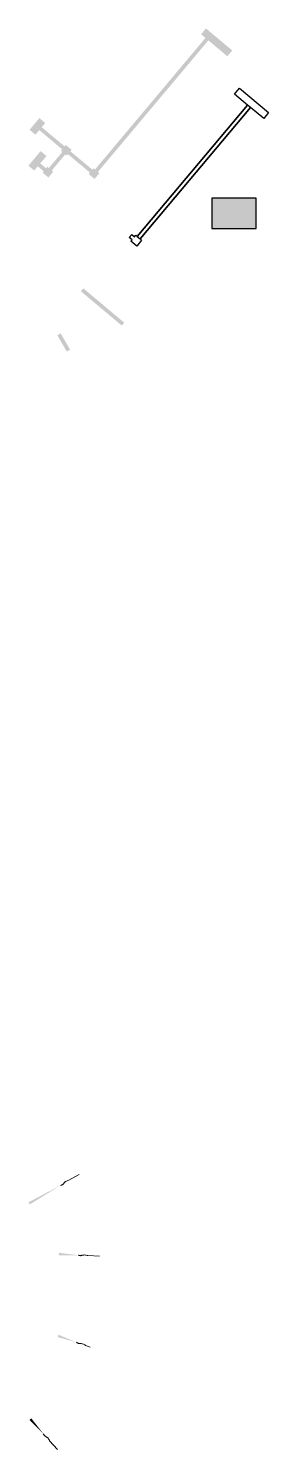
# Model space of a CAD drawing. Header units: millimetres. Extents: x 833220848 to 834439174, y 817676276 to 818025844.
# Drawn here: x 834259324 to 834278238, y 817913847 to 818025844 of the extents above; entities that cross this region are included whole.
import ezdxf

# ---------------------------------------------------------------- set-up
doc = ezdxf.new("R2010")
doc.units = ezdxf.units.MM
doc.header["$LTSCALE"] = 1000
doc.header["$MEASUREMENT"] = 0
doc.linetypes.add('HIDDEN2', pattern=[0.1875, 0.125, -0.0625])
doc.layers.add('01_Base_Plan', color=5, linetype='Continuous', lineweight=5)
doc.layers.add('Layer 1', color=7, linetype='Continuous')
doc.layers.add('VPA064_C231', color=231, linetype='HIDDEN2')

msp = doc.modelspace()

# ---------------------------------------------------------------- hatches: boundary and pattern name
at = {"layer": 'VPA064_C231', "ltscale": 500}
h = msp.add_hatch(color=256, dxfattribs=at)
h.dxf.hatch_style = 1
h.paths.add_polyline_path([(834273267.24, 818025095.31), (834272922.52, 818025384.57), (834273308.2, 818025844.19), (834275376.49, 818024108.62), (834274990.81, 818023649), (834273497.05, 818024902.47), (834264799.92, 818014538.06), (834264914.83, 818014441.64), (834264529.14, 818013982.02), (834264069.53, 818014367.71), (834264165.95, 818014482.61), (834262434.71, 818015935.35), (834262338.29, 818015820.44), (834262223.39, 818015916.86), (834261165.98, 818014656.74), (834261280.88, 818014560.32), (834260895.2, 818014100.7), (834260435.58, 818014486.38), (834260523.02, 818014590.58), (834260063.4, 818014976.27), (834259780.85, 818014644.16), (834259323.5, 818015027.94), (834260287.71, 818016176.98), (834260747.33, 818015791.3), (834260256.24, 818015206.08), (834260715.86, 818014820.39), (834260821.26, 818014946), (834260936.17, 818014849.58), (834261993.58, 818016109.7), (834261878.68, 818016206.12), (834261975.1, 818016321.03), (834260174.92, 818017831.62), (834259872.8, 818017471.58), (834259413.19, 818017857.26), (834260184.55, 818018776.5), (834260644.17, 818018390.82), (834260367.76, 818018061.42), (834262167.94, 818016550.84), (834262264.36, 818016665.74), (834262723.98, 818016280.06), (834262627.56, 818016165.16), (834264358.79, 818014712.42), (834264455.21, 818014827.33), (834264570.11, 818014730.9)])
h = msp.add_hatch(color=256, dxfattribs=at)
h.dxf.hatch_style = 1
h.paths.add_polyline_path([(834273778.1, 818010076.35), (834277260.07, 818010076.35), (834277260.07, 818012455.84), (834273778.1, 818012455.84)])
h = msp.add_hatch(color=256, dxfattribs=at)
h.paths.add_polyline_path([(834263455.09, 818005128.71), (834263647.92, 818005358.52), (834266865.23, 818002658.86), (834266672.39, 818002429.05)])
h.paths.add_polyline_path([(834261600.1, 818001664.52), (834261859.87, 818001814.59), (834262610.19, 818000515.77), (834262335.43, 818000391.66)])

# ---------------------------------------------------------------- linework, layer by layer
at = {"layer": '01_Base_Plan'}
for p, q in [((834262494.16, 817935072.39), (834263317.88, 817935521.93)), ((834264000.27, 817929130.99), (834264922.17, 817929084.32)), ((834263817.87, 817922054.26), (834264185.41, 817921926.75)), ((834260995, 817914536.6), (834261608.83, 817913847.18))]:
    msp.add_line(p, q, dxfattribs=at)
at = {"layer": '01_Base_Plan', "flags": 128}
for points in [[(834261861.63, 817934671.13), (834261888.9, 817934680.58), (834261915.63, 817934690.87), (834261942.9, 817934700.32), (834261970.17, 817934709.78), (834261997.44, 817934719.23), (834262021.97, 817934732.87), (834262042.68, 817934752.37), (834262061.2, 817934775.22), (834262080.01, 817934799.45), (834262098.53, 817934822.3), (834262118.69, 817934842.63), (834262138.85, 817934862.97), (834262159.01, 817934883.31), (834262179.17, 817934903.64), (834262200.16, 817934924.53), (834262250.2, 817934966.77), (834262310.45, 817935002.55), (834262374.52, 817935032.46), (834262437.43, 817935056.83), (834262494.16, 817935072.39)], [(834263252.15, 817929168.72), (834263279.87, 817929160.69), (834263307.63, 817929153.66), (834263335.35, 817929145.63), (834263363.07, 817929137.59), (834263390.8, 817929129.56), (834263418.7, 817929126.53), (834263446.87, 817929130.49), (834263475.18, 817929138.44), (834263504.53, 817929147.36), (834263532.85, 817929155.32), (834263561.05, 817929160.28), (834263589.25, 817929165.24), (834263617.46, 817929170.2), (834263645.66, 817929175.15), (834263674.86, 817929180.08), (834263740.11, 817929185.66), (834263809.95, 817929180.07), (834263879.54, 817929167.49), (834263944.97, 817929151.05), (834264000.27, 817929130.99)], [(834263110.14, 817922299.63), (834263134.51, 817922284.17), (834263159.19, 817922269.66), (834263183.56, 817922254.19), (834263207.93, 817922238.73), (834263232.31, 817922223.27), (834263258.25, 817922212.55), (834263286.4, 817922208.48), (834263315.81, 817922208.21), (834263346.48, 817922208.56), (834263375.89, 817922208.29), (834263404.36, 817922205.16), (834263432.82, 817922202.04), (834263461.29, 817922198.92), (834263489.75, 817922195.79), (834263519.17, 817922192.36), (834263583.38, 817922179.48), (834263648.87, 817922154.59), (834263712.16, 817922123.05), (834263770.39, 817922088.98), (834263817.87, 817922054.26)], [(834260496.78, 817915095.95), (834260510.52, 817915070.57), (834260524.99, 817915045.86), (834260538.73, 817915020.48), (834260552.46, 817914995.1), (834260566.2, 817914969.71), (834260583.63, 817914947.7), (834260606.22, 817914930.42), (834260631.76, 817914915.84), (834260658.71, 817914901.19), (834260684.25, 817914886.61), (834260707.58, 817914870), (834260730.91, 817914853.39), (834260754.23, 817914836.79), (834260777.56, 817914820.18), (834260801.56, 817914802.83), (834260851.34, 817914760.28), (834260896.38, 817914706.61), (834260936.26, 817914648.21), (834260970.48, 817914590.07), (834260995, 817914536.6)]]:
    msp.add_lwpolyline(points, dxfattribs=at)
at = {"layer": '01_Base_Plan'}
for points in [[(834261861.63, 817934671.13), (834259326.64, 817933330.65), (834259429.13, 817933168.27)], [(834263252.15, 817929168.72), (834261723.57, 817929343.45), (834261713.46, 817929151.69)], [(834263110.14, 817922299.63), (834261691.36, 817922894.73), (834261628.04, 817922713.45)], [(834260496.78, 817915095.95), (834259548.34, 817916307.37), (834259404.66, 817916179.98)]]:
    msp.add_solid(points, dxfattribs=at)
at = {"layer": 'Layer 1', "ltscale": 500}
for points in [[(834267459.77, 818009608.58), (834267680.01, 818009423.78), (834267776.43, 818009538.68), (834267891.34, 818009442.27), (834276588.25, 818019806.85), (834275554.09, 818020674.61), (834275939.77, 818021134.24), (834278237.9, 818019205.87), (834277852.23, 818018746.25), (834276818.07, 818019614.01), (834268121.15, 818009249.43), (834268236.06, 818009153.01), (834267850.38, 818008693.39), (834267390.76, 818009079.06), (834267487.18, 818009193.96), (834267266.94, 818009378.77), (834267459.77, 818009608.58)], [(834268121.15, 818009249.43), (834276818.07, 818019614.01), (834276588.25, 818019806.85), (834267891.34, 818009442.27), (834268121.15, 818009249.43)]]:
    msp.add_lwpolyline(points, dxfattribs=at)
msp.add_lwpolyline([(834273778.1, 818010076.35), (834277260.07, 818010076.35), (834277260.07, 818012455.84), (834273778.1, 818012455.84)], close=True, dxfattribs=at)

doc.saveas('drawing.dxf')
